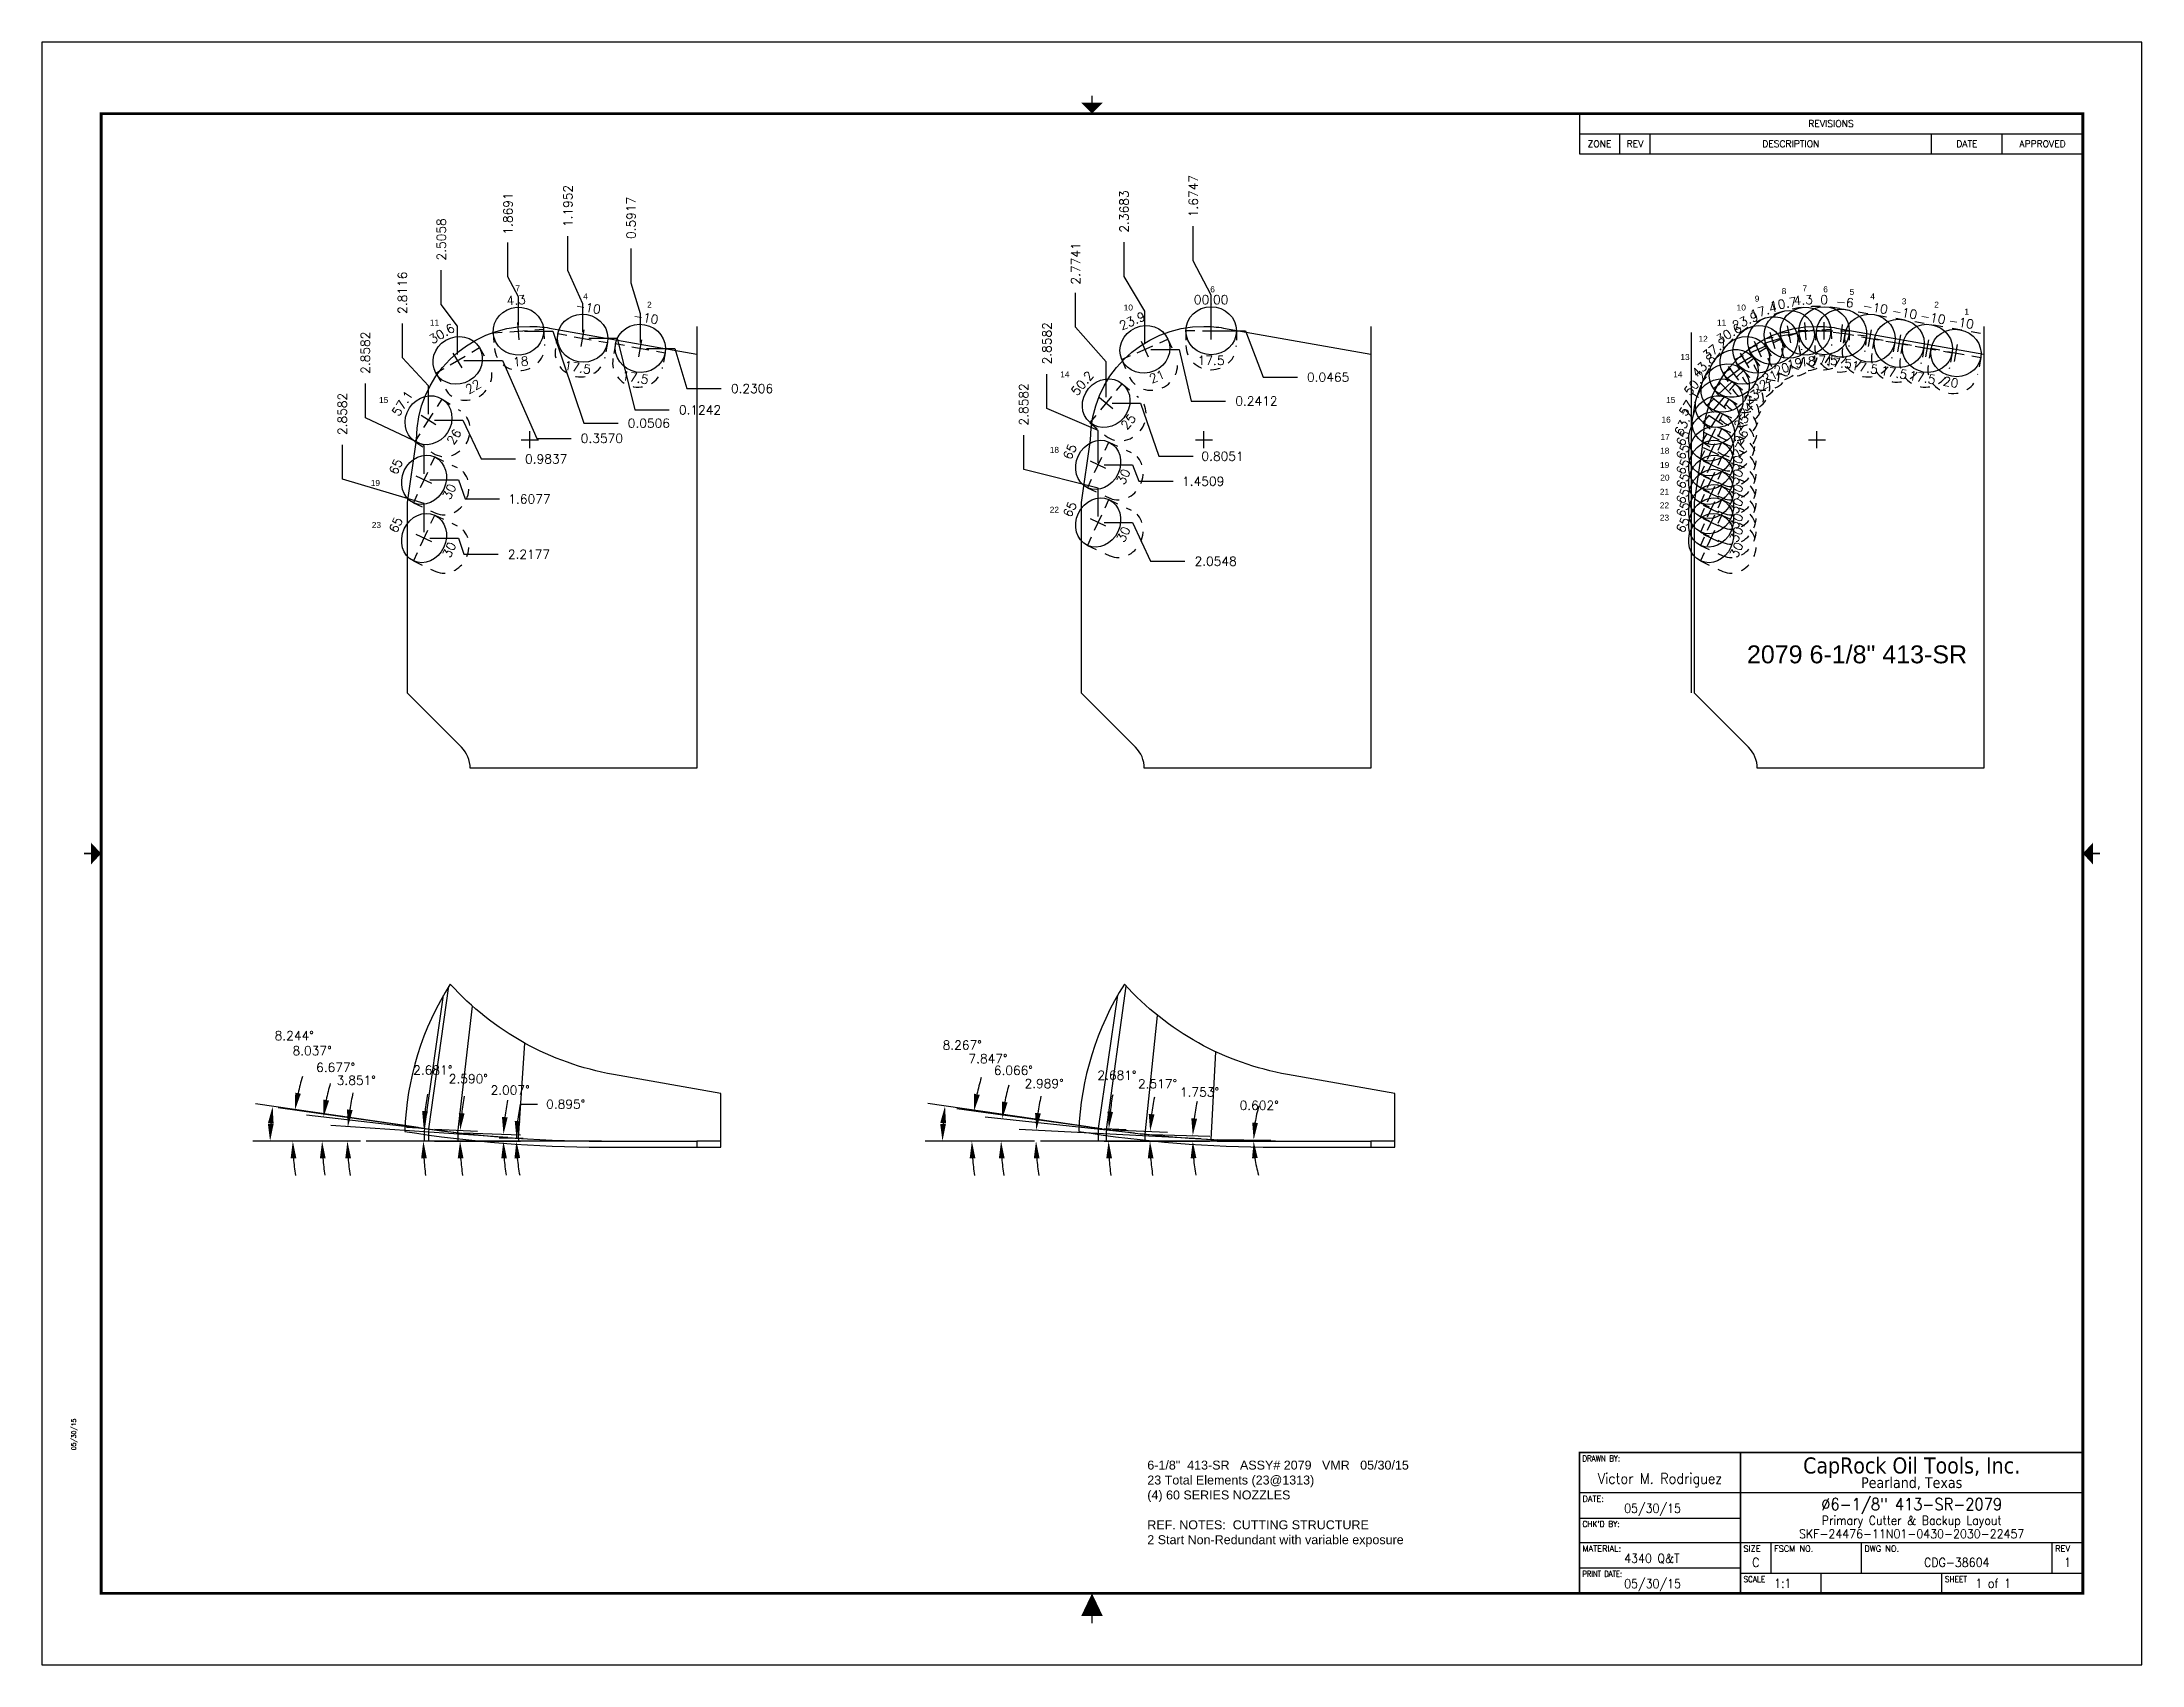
# Model space of a CAD drawing. Header units: inches. Extents: x 2.6 to 46.6, y -13.6 to 3.4.
# Drawn here: x 24.64 to 46.64, y -13.56 to 3.44 of the extents above; entities that cross this region are included whole.
import ezdxf
from ezdxf.enums import TextEntityAlignment as Align

# ---------------------------------------------------------------- set-up
doc = ezdxf.new("R2010")
doc.units = ezdxf.units.IN
doc.header["$MEASUREMENT"] = 0
doc.header["$PDMODE"] = 35
doc.linetypes.add('CENTER', pattern=[2, 1.25, -0.25, 0.25, -0.25])
doc.linetypes.add('HIDDEN2', pattern=[0.1875, 0.125, -0.0625])
doc.layers.get('Defpoints').update_dxf_attribs({"color": 10})
for name, color, linetype, true_color in [('Blade 1', 30, 'Continuous', 0xff7f00), ('Blade 2', 7, 'Continuous', 0xcccc00), ('Blade 3', 7, 'Continuous', 0x00cc00), ('Blade4', 7, 'Continuous', 0x00cccc)]:
    doc.layers.add(name, color=color, linetype=linetype, true_color=true_color)
for name, color, linetype in [('Cline', 5, 'CENTER'), ('Dims', 4, 'Continuous'), ('Text', 3, 'Continuous'), ('Title Block', 7, 'Continuous')]:
    doc.layers.add(name, color=color, linetype=linetype)
doc.styles.add('Block', font='tahoma.ttf')
doc.styles.add('RomanD', font='romand.shx')
doc.styles.add('RomanS', font='romans')
doc.styles.get("Standard").update_dxf_attribs({"font": 'arial.ttf'})
doc.dimstyles.get("Standard").update_dxf_attribs({"dimtxt": 0.09375, "dimasz": 0.18, "dimexe": 0.18, "dimexo": 0.0625, "dimgap": 0.09, "dimtad": 0, "dimtih": 1, "dimtoh": 1, "dimdec": 4, "dimzin": 0, "dimdsep": 46, "dimtxsty": 'RomanS', "dimcen": 0.09, "dimadec": 3, "dimazin": 0, "dimtfac": 1, "dimtdec": 4, "dimtofl": 0, "dimtmove": 0, "dimatfit": 3, "dimfxl": 1, "dimtolj": 1, "dimtzin": 0, "dimarcsym": 0})

msp = doc.modelspace()

# ---------------------------------------------------------------- texts
msp.add_text('2079 6-1/8" 413-SR', height=0.1875).set_placement((42.50493, -3.06618))
at = {"layer": 'Blade 1'}
for s, p in [('9', (42.5863, 0.72185)), ('5', (43.58012, 0.79292)), ('3', (44.12723, 0.69427)), ('1', (44.78253, 0.58652)), ('13', (41.80741, 0.11023)), ('17', (41.59887, -0.72751)), ('21', (41.59215, -1.30106))]:
    msp.add_text(s, height=0.0625, dxfattribs=at).set_placement(p)
at = {"layer": 'Blade 2'}
for s, p in [('8', (42.86859, 0.80138)), ('12', (41.99725, 0.30113)), ('16', (41.60942, -0.54491)), ('20', (41.59717, -1.15187))]:
    msp.add_text(s, height=0.0625, dxfattribs=at).set_placement(p)
at = {"layer": 'Blade 3'}
for s, p in [('7', (29.60274, 0.83104)), ('7', (43.08665, 0.83104)), ('4', (30.3127, 0.74522)), ('4', (30.3127, 0.74522)), ('2', (30.98267, 0.65934)), ('2', (30.98267, 0.65934)), ('4', (43.79661, 0.74522)), ('2', (44.46658, 0.65934)), ('11', (28.70736, 0.47217)), ('11', (42.19127, 0.47217)), ('15', (28.17424, -0.33978)), ('15', (41.65815, -0.33978)), ('19', (41.59413, -1.02074)), ('19', (28.08748, -1.20819)), ('23', (41.59215, -1.57172)), ('23', (28.09829, -1.6484))]:
    msp.add_text(s, height=0.0625, dxfattribs=at).set_placement(p)
at = {"layer": 'Blade4'}
for s, p in [('6', (36.88252, 0.82018)), ('6', (43.30424, 0.82018)), ('10', (35.97542, 0.62941)), ('10', (42.39713, 0.62941)), ('14', (35.31068, -0.07124)), ('14', (41.73239, -0.07124)), ('18', (35.20081, -0.86177)), ('18', (41.5952, -0.87102)), ('22', (35.20081, -1.48874)), ('22', (41.59215, -1.4432))]:
    msp.add_text(s, height=0.0625, dxfattribs=at).set_placement(p)
at = {"layer": 'Text', "insert": (36.22288, -11.41781), "char_height": 0.09375, "width": 7.0914345, "attachment_point": 1}
msp.add_mtext('6-1/8"  413-SR   ASSY# 2079   VMR   05/30/15 \\P{\\C3;23 Total Elements (23@1313)\\P(4) 60 SERIES NOZZLES\\P\\PREF. NOTES:  CUTTING STRUCTURE\\P2 Start Non-Redundant with variable exposure}', dxfattribs=at)

# ---------------------------------------------------------------- blocks, each defined once
blk = doc.blocks.new('Cmark')
at = {"layer": 'Cline'}
for p, q in [((-0.09, 0), (0.09, 0)), ((0, -0.09), (0, 0.09))]:
    blk.add_line(p, q, dxfattribs=at)
blk = doc.blocks.new('1313@17.5')
for p, q in [((-0.17, 0), (-0.265, 0)), ((0.171, 0), (0.264, 0))]:
    blk.add_line(p, q)
at = {"color": 8, "linetype": 'HIDDEN2', "ltscale": 0.5}
blk.add_line((-0.265, 0), (-0.265, -0.178), dxfattribs=at)
at = {"color": 8, "linetype": 'HIDDEN2', "ltscale": 0.5, "flags": 128}
blk.add_lwpolyline([(0.264, 0), (0.264, -0.178)], dxfattribs=at)
blk.add_ellipse((0, 0), major_axis=(0.264, 0), ratio=0.953717)
at = {"color": 8, "linetype": 'HIDDEN2', "ltscale": 0.5}
blk.add_ellipse((0, -0.156), major_axis=(0.264, 0), ratio=0.953717, start_param=3.141593, end_param=6.283185, dxfattribs=at)
blk.add_blockref('Cmark', (0, 0))
at = {"style": 'RomanS'}
blk.add_text('17.5', height=0.094, dxfattribs=at).set_placement((0, -0.311), align=Align.MIDDLE_CENTER)
blk.add_attdef('ANG', text='', height=0.094, dxfattribs=at).set_placement((0, 0.251), align=Align.BOTTOM_CENTER)
blk = doc.blocks.new('1313@18')
for p, q in [((-0.17, 0), (-0.265, 0)), ((0.171, 0), (0.264, 0))]:
    blk.add_line(p, q)
at = {"color": 8, "linetype": 'HIDDEN2', "ltscale": 0.5}
blk.add_line((-0.265, 0), (-0.265, -0.161), dxfattribs=at)
at = {"color": 8, "linetype": 'HIDDEN2', "ltscale": 0.5, "flags": 128}
blk.add_lwpolyline([(0.264, 0), (0.264, -0.161)], dxfattribs=at)
blk.add_ellipse((0, 0), major_axis=(0.264, 0), ratio=0.951057)
at = {"color": 8, "linetype": 'HIDDEN2', "ltscale": 0.5}
blk.add_ellipse((0, -0.161), major_axis=(0.264, 0), ratio=0.951057, start_param=3.141593, end_param=6.283185, dxfattribs=at)
blk.add_blockref('Cmark', (0, 0))
at = {"style": 'RomanS'}
blk.add_text('18', height=0.094, dxfattribs=at).set_placement((0, -0.318), align=Align.MIDDLE_CENTER)
blk.add_attdef('ANG', text='', height=0.094, dxfattribs=at).set_placement((0, 0.251), align=Align.BOTTOM_CENTER)
blk = doc.blocks.new('1313@22')
for p, q in [((-0.17, 0), (-0.265, 0)), ((0.171, 0), (0.264, 0))]:
    blk.add_line(p, q)
at = {"color": 8, "linetype": 'HIDDEN2', "ltscale": 0.5}
blk.add_line((-0.265, 0), (-0.265, -0.195), dxfattribs=at)
at = {"color": 8, "linetype": 'HIDDEN2', "ltscale": 0.5, "flags": 128}
blk.add_lwpolyline([(0.264, 0), (0.264, -0.195)], dxfattribs=at)
blk.add_ellipse((0, 0), major_axis=(0.264, 0), ratio=0.927184)
at = {"color": 8, "linetype": 'HIDDEN2', "ltscale": 0.5}
blk.add_ellipse((0, -0.195), major_axis=(0.264, 0), ratio=0.927184, start_param=3.141593, end_param=6.283185, dxfattribs=at)
blk.add_blockref('Cmark', (0, 0))
at = {"style": 'RomanS'}
blk.add_text('22', height=0.094, dxfattribs=at).set_placement((0, -0.318), align=Align.MIDDLE_CENTER)
blk.add_attdef('ANG', text='', height=0.094, dxfattribs=at).set_placement((0, 0.251), align=Align.BOTTOM_CENTER)
blk = doc.blocks.new('1313@26')
for p, q in [((-0.17, 0), (-0.265, 0)), ((0.171, 0), (0.264, 0))]:
    blk.add_line(p, q)
at = {"color": 8, "linetype": 'HIDDEN2', "ltscale": 0.5}
blk.add_line((-0.265, 0), (-0.265, -0.228), dxfattribs=at)
at = {"color": 8, "linetype": 'HIDDEN2', "ltscale": 0.5, "flags": 128}
blk.add_lwpolyline([(0.264, 0), (0.264, -0.228)], dxfattribs=at)
blk.add_ellipse((0, 0), major_axis=(0.264, 0), ratio=0.89879)
at = {"color": 8, "linetype": 'HIDDEN2', "ltscale": 0.5}
blk.add_ellipse((0, -0.228), major_axis=(0.264, 0), ratio=0.89879, start_param=3.141593, end_param=6.283185, dxfattribs=at)
blk.add_blockref('Cmark', (0, 0))
at = {"style": 'RomanS'}
blk.add_text('26', height=0.094, dxfattribs=at).set_placement((0, -0.318), align=Align.MIDDLE_CENTER)
blk.add_attdef('ANG', text='', height=0.094, dxfattribs=at).set_placement((0, 0.251), align=Align.BOTTOM_CENTER)
blk = doc.blocks.new('1313@21')
for p, q in [((-0.17, 0), (-0.265, 0)), ((0.171, 0), (0.264, 0))]:
    blk.add_line(p, q)
at = {"color": 8, "linetype": 'HIDDEN2', "ltscale": 0.5}
blk.add_line((-0.265, 0), (-0.265, -0.199), dxfattribs=at)
at = {"color": 8, "linetype": 'HIDDEN2', "ltscale": 0.5, "flags": 128}
blk.add_lwpolyline([(0.264, 0), (0.264, -0.199)], dxfattribs=at)
blk.add_ellipse((0, 0), major_axis=(0.264, 0), ratio=0.93358)
at = {"color": 8, "linetype": 'HIDDEN2', "ltscale": 0.5}
blk.add_ellipse((0, -0.199), major_axis=(0.264, 0), ratio=0.92388, start_param=3.141593, end_param=6.283185, dxfattribs=at)
blk.add_blockref('Cmark', (0, 0))
at = {"style": 'RomanS'}
blk.add_text('21', height=0.094, dxfattribs=at).set_placement((0, -0.311), align=Align.MIDDLE_CENTER)
blk.add_attdef('ANG', text='', height=0.094, dxfattribs=at).set_placement((0, 0.251), align=Align.BOTTOM_CENTER)
blk = doc.blocks.new('1313@25')
for p, q in [((-0.17, 0), (-0.265, 0)), ((0.171, 0), (0.264, 0))]:
    blk.add_line(p, q)
at = {"color": 8, "linetype": 'HIDDEN2', "ltscale": 0.5}
blk.add_line((-0.265, 0), (-0.265, -0.22), dxfattribs=at)
at = {"color": 8, "linetype": 'HIDDEN2', "ltscale": 0.5, "flags": 128}
blk.add_lwpolyline([(0.264, 0), (0.264, -0.22)], dxfattribs=at)
blk.add_ellipse((0, 0), major_axis=(0.264, 0), ratio=0.906308)
at = {"color": 8, "linetype": 'HIDDEN2', "ltscale": 0.5}
blk.add_ellipse((0, -0.22), major_axis=(0.264, 0), ratio=0.906308, start_param=3.141593, end_param=6.283185, dxfattribs=at)
blk.add_blockref('Cmark', (0, 0))
at = {"style": 'RomanS'}
blk.add_text('25', height=0.094, dxfattribs=at).set_placement((0, -0.302), align=Align.MIDDLE_CENTER)
blk.add_attdef('ANG', text='', height=0.094, dxfattribs=at).set_placement((0, 0.251), align=Align.BOTTOM_CENTER)
blk = doc.blocks.new('*D185')
at = {"layer": 'Defpoints', "color": 0, "transparency": 16777216}
for p in [(30.815, 1.277), (31.504, 0.463), (30.912, 0.233)]:
    blk.add_point(p, dxfattribs=at)
at = {"layer": 'Dims', "color": 0, "lineweight": -2, "transparency": 16777216}
for p, q in [((30.815, 0.917), (30.815, 1.277)), ((30.912, 0.593), (30.815, 0.917)), ((30.912, 0.295), (30.912, 0.593))]:
    blk.add_line(p, q, dxfattribs=at)
at = {"layer": 'Dims', "color": 0, "transparency": 16777216, "insert": (30.815, 1.599), "char_height": 0.0938, "attachment_point": 5, "rotation": 90, "style": 'RomanS'}
blk.add_mtext('\\A1;0.5917', dxfattribs=at)
blk = doc.blocks.new('*D186')
at = {"layer": 'Defpoints', "color": 0, "transparency": 16777216}
for p in [(30.153, 1.408), (31.504, 0.463), (30.309, 0.339)]:
    blk.add_point(p, dxfattribs=at)
at = {"layer": 'Dims', "color": 0, "lineweight": -2, "transparency": 16777216}
for p, q in [((30.153, 1.048), (30.153, 1.408)), ((30.309, 0.699), (30.153, 1.048)), ((30.309, 0.402), (30.309, 0.699))]:
    blk.add_line(p, q, dxfattribs=at)
at = {"layer": 'Dims', "color": 0, "transparency": 16777216, "insert": (30.153, 1.724), "char_height": 0.0938, "attachment_point": 5, "rotation": 90, "style": 'RomanS'}
blk.add_mtext('\\A1;1.1952', dxfattribs=at)
blk = doc.blocks.new('*D187')
at = {"layer": 'Defpoints', "color": 0, "transparency": 16777216}
for p in [(29.525, 1.343), (31.504, 0.463), (29.635, 0.413)]:
    blk.add_point(p, dxfattribs=at)
at = {"layer": 'Dims', "color": 0, "lineweight": -2, "transparency": 16777216}
for p, q in [((29.525, 0.983), (29.525, 1.343)), ((29.635, 0.773), (29.525, 0.983)), ((29.635, 0.475), (29.635, 0.773))]:
    blk.add_line(p, q, dxfattribs=at)
at = {"layer": 'Dims', "color": 0, "transparency": 16777216, "insert": (29.525, 1.645), "char_height": 0.0938, "attachment_point": 5, "rotation": 90, "style": 'RomanS'}
blk.add_mtext('\\A1;1.8691', dxfattribs=at)
blk = doc.blocks.new('*D188')
at = {"layer": 'Defpoints', "color": 0, "transparency": 16777216}
for p in [(28.827, 1.052), (31.504, 0.463), (28.998, 0.106)]:
    blk.add_point(p, dxfattribs=at)
at = {"layer": 'Dims', "color": 0, "lineweight": -2, "transparency": 16777216}
for p, q in [((28.827, 0.692), (28.827, 1.052)), ((28.998, 0.466), (28.827, 0.692)), ((28.998, 0.169), (28.998, 0.466))]:
    blk.add_line(p, q, dxfattribs=at)
at = {"layer": 'Dims', "color": 0, "transparency": 16777216, "insert": (28.827, 1.374), "char_height": 0.0938, "attachment_point": 5, "rotation": 90, "style": 'RomanS'}
blk.add_mtext('\\A1;2.5058', dxfattribs=at)
blk = doc.blocks.new('*D189')
at = {"layer": 'Defpoints', "color": 0, "transparency": 16777216}
for p in [(28.419, 0.493), (31.504, 0.463), (28.692, -0.52)]:
    blk.add_point(p, dxfattribs=at)
at = {"layer": 'Dims', "color": 0, "lineweight": -2, "transparency": 16777216}
for p, q in [((28.419, 0.133), (28.419, 0.493)), ((28.692, -0.16), (28.419, 0.133)), ((28.692, -0.458), (28.692, -0.16))]:
    blk.add_line(p, q, dxfattribs=at)
at = {"layer": 'Dims', "color": 0, "transparency": 16777216, "insert": (28.419, 0.815), "char_height": 0.0938, "attachment_point": 5, "rotation": 90, "style": 'RomanS'}
blk.add_mtext('\\A1;2.8116', dxfattribs=at)
blk = doc.blocks.new('1313@30')
for p, q in [((-0.17, 0), (-0.265, 0)), ((0.171, 0), (0.264, 0))]:
    blk.add_line(p, q)
at = {"color": 8, "linetype": 'HIDDEN2', "ltscale": 0.5}
blk.add_line((-0.265, 0), (-0.265, -0.26), dxfattribs=at)
at = {"color": 8, "linetype": 'HIDDEN2', "ltscale": 0.5, "flags": 128}
blk.add_lwpolyline([(0.264, 0), (0.264, -0.26)], dxfattribs=at)
blk.add_ellipse((0, 0), major_axis=(0.264, 0), ratio=0.866025)
at = {"color": 8, "linetype": 'HIDDEN2', "ltscale": 0.5}
blk.add_ellipse((0, -0.26), major_axis=(0.264, 0), ratio=0.866025, start_param=3.141593, end_param=6.283185, dxfattribs=at)
blk.add_blockref('Cmark', (0, 0))
at = {"style": 'RomanS'}
blk.add_text('30', height=0.094, dxfattribs=at).set_placement((0, -0.292), align=Align.MIDDLE_CENTER)
blk.add_attdef('ANG', text='', height=0.094, dxfattribs=at).set_placement((0, 0.251), align=Align.BOTTOM_CENTER)
blk = doc.blocks.new('*D190')
at = {"layer": 'Defpoints', "color": 0, "transparency": 16777216}
for p in [(31.504, 0.463), (28.031, -0.135), (28.646, -1.144)]:
    blk.add_point(p, dxfattribs=at)
at = {"layer": 'Dims', "color": 0, "lineweight": -2, "transparency": 16777216}
for p, q in [((28.031, -0.495), (28.031, -0.135)), ((28.646, -0.784), (28.031, -0.495)), ((28.646, -1.082), (28.646, -0.784))]:
    blk.add_line(p, q, dxfattribs=at)
at = {"layer": 'Dims', "color": 0, "transparency": 16777216, "insert": (28.031, 0.187), "char_height": 0.0938, "attachment_point": 5, "rotation": 90, "style": 'RomanS'}
blk.add_mtext('\\A1;2.8582', dxfattribs=at)
blk = doc.blocks.new('*D191')
at = {"layer": 'Defpoints', "color": 0, "transparency": 16777216}
for p in [(31.504, 0.463), (30.912, 0.233), (31.76, -0.188)]:
    blk.add_point(p, dxfattribs=at)
at = {"layer": 'Dims', "color": 0, "lineweight": -2, "transparency": 16777216}
for p, q in [((30.975, 0.233), (31.272, 0.233)), ((31.272, 0.233), (31.4, -0.188)), ((31.4, -0.188), (31.76, -0.188))]:
    blk.add_line(p, q, dxfattribs=at)
at = {"layer": 'Dims', "color": 0, "transparency": 16777216, "insert": (32.082, -0.188), "char_height": 0.0938, "attachment_point": 5, "style": 'RomanS'}
blk.add_mtext('\\A1;0.2306', dxfattribs=at)
blk = doc.blocks.new('*D192')
at = {"layer": 'Defpoints', "color": 0, "transparency": 16777216}
for p in [(31.504, 0.463), (30.309, 0.339), (31.215, -0.412)]:
    blk.add_point(p, dxfattribs=at)
at = {"layer": 'Dims', "color": 0, "lineweight": -2, "transparency": 16777216}
for p, q in [((30.371, 0.339), (30.669, 0.339)), ((30.669, 0.339), (30.855, -0.412)), ((30.855, -0.412), (31.215, -0.412))]:
    blk.add_line(p, q, dxfattribs=at)
at = {"layer": 'Dims', "color": 0, "transparency": 16777216, "insert": (31.537, -0.412), "char_height": 0.0938, "attachment_point": 5, "style": 'RomanS'}
blk.add_mtext('\\A1;0.1242', dxfattribs=at)
blk = doc.blocks.new('*D193')
at = {"layer": 'Defpoints', "color": 0, "transparency": 16777216}
for p in [(31.504, 0.463), (29.635, 0.413), (30.679, -0.551)]:
    blk.add_point(p, dxfattribs=at)
at = {"layer": 'Dims', "color": 0, "lineweight": -2, "transparency": 16777216}
for p, q in [((29.697, 0.413), (29.995, 0.413)), ((29.995, 0.413), (30.319, -0.551)), ((30.319, -0.551), (30.679, -0.551))]:
    blk.add_line(p, q, dxfattribs=at)
at = {"layer": 'Dims', "color": 0, "transparency": 16777216, "insert": (31.001, -0.551), "char_height": 0.0938, "attachment_point": 5, "style": 'RomanS'}
blk.add_mtext('\\A1;0.0506', dxfattribs=at)
blk = doc.blocks.new('*D194')
at = {"layer": 'Defpoints', "color": 0, "transparency": 16777216}
for p in [(31.504, 0.463), (28.998, 0.106), (30.187, -0.71)]:
    blk.add_point(p, dxfattribs=at)
at = {"layer": 'Dims', "color": 0, "lineweight": -2, "transparency": 16777216}
for p, q in [((29.061, 0.106), (29.467, 0.106)), ((29.467, 0.106), (29.827, -0.71)), ((29.827, -0.71), (30.187, -0.71))]:
    blk.add_line(p, q, dxfattribs=at)
at = {"layer": 'Dims', "color": 0, "transparency": 16777216, "insert": (30.509, -0.71), "char_height": 0.0938, "attachment_point": 5, "style": 'RomanS'}
blk.add_mtext('\\A1;0.3570', dxfattribs=at)
blk = doc.blocks.new('*D195')
at = {"layer": 'Defpoints', "color": 0, "transparency": 16777216}
for p in [(31.504, 0.463), (28.692, -0.52), (29.603, -0.926)]:
    blk.add_point(p, dxfattribs=at)
at = {"layer": 'Dims', "color": 0, "lineweight": -2, "transparency": 16777216}
for p, q in [((28.755, -0.52), (29.052, -0.52)), ((29.052, -0.52), (29.243, -0.926)), ((29.243, -0.926), (29.603, -0.926))]:
    blk.add_line(p, q, dxfattribs=at)
at = {"layer": 'Dims', "color": 0, "transparency": 16777216, "insert": (29.925, -0.926), "char_height": 0.0938, "attachment_point": 5, "style": 'RomanS'}
blk.add_mtext('\\A1;0.9837', dxfattribs=at)
blk = doc.blocks.new('*D196')
at = {"layer": 'Defpoints', "color": 0, "transparency": 16777216}
for p in [(31.504, 0.463), (28.646, -1.144), (29.435, -1.345)]:
    blk.add_point(p, dxfattribs=at)
at = {"layer": 'Dims', "color": 0, "lineweight": -2, "transparency": 16777216}
for p, q in [((28.708, -1.144), (29.006, -1.144)), ((29.006, -1.144), (29.075, -1.345)), ((29.075, -1.345), (29.435, -1.345))]:
    blk.add_line(p, q, dxfattribs=at)
at = {"layer": 'Dims', "color": 0, "transparency": 16777216, "insert": (29.75, -1.345), "char_height": 0.0938, "attachment_point": 5, "style": 'RomanS'}
blk.add_mtext('\\A1;1.6077', dxfattribs=at)
blk = doc.blocks.new('*D197')
at = {"layer": 'Defpoints', "color": 0, "transparency": 16777216}
for p in [(28.998, -8.071), (29, -7.983), (29.477, -8.047), (31.504, -8.071)]:
    blk.add_point(p, dxfattribs=at)
at = {"layer": 'Dims', "color": 0, "lineweight": -2, "transparency": 16777216}
for p, q in [((29.061, -8.071), (29.657, -8.071)), ((29.062, -7.985), (29.658, -8.006))]:
    blk.add_line(p, q, dxfattribs=at)
for start, end in [(167.8167, 172.9049), (185.0882, 190.1765)]:
    blk.add_arc((31.504, -8.071), 2.028, start, end, dxfattribs=at)
at = {"layer": 'Dims', "color": 0, "transparency": 16777216}
for points in [[(29.522, -7.823), (29.462, -7.818), (29.478, -8)], [(29.455, -8.252), (29.514, -8.25), (29.477, -8.071)]]:
    blk.add_solid(points, dxfattribs=at)
at = {"layer": 'Dims', "color": 0, "transparency": 16777216, "insert": (29.548, -7.537), "char_height": 0.0938, "attachment_point": 5, "style": 'RomanS'}
blk.add_mtext('\\A1;2.007°', dxfattribs=at)
blk = doc.blocks.new('*D198')
at = {"layer": 'Defpoints', "color": 0, "transparency": 16777216}
for p in [(28.64, -8.026), (28.646, -8.071), (28.649, -7.937), (31.504, -8.071)]:
    blk.add_point(p, dxfattribs=at)
at = {"layer": 'Dims', "color": 0, "lineweight": -2, "transparency": 16777216}
for p, q in [((28.583, -8.071), (28.459, -8.071)), ((28.587, -7.934), (28.463, -7.929))]:
    blk.add_line(p, q, dxfattribs=at)
for start, end in [(170.1182, 173.7186), (183.6005, 187.2009)]:
    blk.add_arc((31.504, -8.071), 2.865, start, end, dxfattribs=at)
at = {"layer": 'Dims', "color": 0, "transparency": 16777216}
for points in [[(28.686, -7.76), (28.626, -7.755), (28.642, -7.937)], [(28.615, -8.252), (28.675, -8.25), (28.639, -8.071)]]:
    blk.add_solid(points, dxfattribs=at)
at = {"layer": 'Dims', "color": 0, "transparency": 16777216, "insert": (28.737, -7.327), "char_height": 0.0938, "attachment_point": 5, "style": 'RomanS'}
blk.add_mtext('\\A1;2.681°', dxfattribs=at)
blk = doc.blocks.new('*D199')
at = {"layer": 'Defpoints', "color": 0, "transparency": 16777216}
for p in [(27.58, -7.987), (28.041, -8.071), (28.953, -7.978), (29.047, -7.989), (30.504, -8.071)]:
    blk.add_point(p, dxfattribs=at)
at = {"layer": 'Dims', "color": 0, "lineweight": -2, "transparency": 16777216}
for p, q in [((28.891, -7.97), (27.414, -7.798)), ((27.979, -8.071), (27.398, -8.071))]:
    blk.add_line(p, q, dxfattribs=at)
for start, end in [(163.8213, 168.5721), (184.7508, 189.5016)]:
    blk.add_arc((29.749, -8.071), 2.171, start, end, dxfattribs=at)
at = {"layer": 'Dims', "color": 0, "transparency": 16777216}
for points in [[(27.651, -7.646), (27.591, -7.636), (27.593, -7.819)], [(27.555, -8.252), (27.615, -8.25), (27.578, -8.071)]]:
    blk.add_solid(points, dxfattribs=at)
at = {"layer": 'Dims', "color": 0, "transparency": 16777216, "insert": (27.72, -7.299), "char_height": 0.0938, "attachment_point": 5, "style": 'RomanS'}
blk.add_mtext('\\A1;6.677°', dxfattribs=at)
blk = doc.blocks.new('*D200')
at = {"layer": 'Defpoints', "color": 0, "transparency": 16777216}
for p in [(27.036, -7.949), (28.041, -8.071), (28.602, -7.931), (28.696, -7.944), (30.504, -8.071)]:
    blk.add_point(p, dxfattribs=at)
at = {"layer": 'Dims', "color": 0, "lineweight": -2, "transparency": 16777216}
for p, q in [((28.54, -7.922), (26.881, -7.681)), ((27.979, -8.071), (26.853, -8.071))]:
    blk.add_line(p, q, dxfattribs=at)
blk.add_arc((29.572, -8.071), 2.538, 175.8198, 175.9363, dxfattribs=at)
at = {"layer": 'Dims', "color": 0, "transparency": 16777216}
for points in [[(27.01, -7.883), (27.07, -7.889), (27.06, -7.707)], [(27.07, -7.892), (27.01, -7.89), (27.033, -8.071)]]:
    blk.add_solid(points, dxfattribs=at)
at = {"layer": 'Dims', "color": 0, "transparency": 16777216, "insert": (27.286, -6.966), "char_height": 0.0938, "attachment_point": 5, "style": 'RomanS'}
blk.add_mtext('\\A1;8.244°', dxfattribs=at)
blk = doc.blocks.new('*D201')
at = {"layer": 'Defpoints', "color": 0, "transparency": 16777216}
for p in [(36.705, 1.511), (38.566, 0.463), (36.892, 0.417)]:
    blk.add_point(p, dxfattribs=at)
at = {"layer": 'Dims', "color": 0, "lineweight": -2, "transparency": 16777216}
for p, q in [((36.705, 1.151), (36.705, 1.511)), ((36.892, 0.791), (36.705, 1.151)), ((36.892, 0.479), (36.892, 0.791))]:
    blk.add_line(p, q, dxfattribs=at)
at = {"layer": 'Dims', "color": 0, "transparency": 16777216, "insert": (36.705, 1.827), "char_height": 0.0938, "attachment_point": 5, "rotation": 90, "style": 'RomanS'}
blk.add_mtext('\\A1;1.6747', dxfattribs=at)
blk = doc.blocks.new('*D202')
at = {"layer": 'Defpoints', "color": 0, "transparency": 16777216}
for p in [(35.98, 1.344), (38.566, 0.463), (36.198, 0.222)]:
    blk.add_point(p, dxfattribs=at)
at = {"layer": 'Dims', "color": 0, "lineweight": -2, "transparency": 16777216}
for p, q in [((35.98, 0.984), (35.98, 1.344)), ((36.198, 0.624), (35.98, 0.984)), ((36.198, 0.285), (36.198, 0.624))]:
    blk.add_line(p, q, dxfattribs=at)
at = {"layer": 'Dims', "color": 0, "transparency": 16777216, "insert": (35.98, 1.666), "char_height": 0.0938, "attachment_point": 5, "rotation": 90, "style": 'RomanS'}
blk.add_mtext('\\A1;2.3683', dxfattribs=at)
blk = doc.blocks.new('*D203')
at = {"layer": 'Defpoints', "color": 0, "transparency": 16777216}
for p in [(35.471, 0.813), (38.566, 0.463), (35.792, -0.342)]:
    blk.add_point(p, dxfattribs=at)
at = {"layer": 'Dims', "color": 0, "lineweight": -2, "transparency": 16777216}
for p, q in [((35.471, 0.453), (35.471, 0.813)), ((35.792, 0.093), (35.471, 0.453)), ((35.792, -0.279), (35.792, 0.093))]:
    blk.add_line(p, q, dxfattribs=at)
at = {"layer": 'Dims', "color": 0, "transparency": 16777216, "insert": (35.471, 1.122), "char_height": 0.0938, "attachment_point": 5, "rotation": 90, "style": 'RomanS'}
blk.add_mtext('\\A1;2.7741', dxfattribs=at)
blk = doc.blocks.new('*D204')
at = {"layer": 'Defpoints', "color": 0, "transparency": 16777216}
for p in [(38.566, 0.463), (35.171, -0.036), (35.708, -0.988)]:
    blk.add_point(p, dxfattribs=at)
at = {"layer": 'Dims', "color": 0, "lineweight": -2, "transparency": 16777216}
for p, q in [((35.171, -0.396), (35.171, -0.036)), ((35.708, -0.628), (35.171, -0.396)), ((35.708, -0.925), (35.708, -0.628))]:
    blk.add_line(p, q, dxfattribs=at)
at = {"layer": 'Dims', "color": 0, "transparency": 16777216, "insert": (35.171, 0.286), "char_height": 0.0938, "attachment_point": 5, "rotation": 90, "style": 'RomanS'}
blk.add_mtext('\\A1;2.8582', dxfattribs=at)
blk = doc.blocks.new('*D205')
at = {"layer": 'Defpoints', "color": 0, "transparency": 16777216}
for p in [(38.566, 0.463), (36.892, 0.417), (37.795, -0.069)]:
    blk.add_point(p, dxfattribs=at)
at = {"layer": 'Dims', "color": 0, "lineweight": -2, "transparency": 16777216}
for p, q in [((36.954, 0.417), (37.252, 0.417)), ((37.252, 0.417), (37.435, -0.069)), ((37.435, -0.069), (37.795, -0.069))]:
    blk.add_line(p, q, dxfattribs=at)
at = {"layer": 'Dims', "color": 0, "transparency": 16777216, "insert": (38.117, -0.069), "char_height": 0.0938, "attachment_point": 5, "style": 'RomanS'}
blk.add_mtext('\\A1;0.0465', dxfattribs=at)
blk = doc.blocks.new('*D206')
at = {"layer": 'Defpoints', "color": 0, "transparency": 16777216}
for p in [(38.566, 0.463), (36.198, 0.222), (37.043, -0.319)]:
    blk.add_point(p, dxfattribs=at)
at = {"layer": 'Dims', "color": 0, "lineweight": -2, "transparency": 16777216}
for p, q in [((36.26, 0.222), (36.558, 0.222)), ((36.558, 0.222), (36.683, -0.319)), ((36.683, -0.319), (37.043, -0.319))]:
    blk.add_line(p, q, dxfattribs=at)
at = {"layer": 'Dims', "color": 0, "transparency": 16777216, "insert": (37.366, -0.319), "char_height": 0.0938, "attachment_point": 5, "style": 'RomanS'}
blk.add_mtext('\\A1;0.2412', dxfattribs=at)
blk = doc.blocks.new('*D207')
at = {"layer": 'Defpoints', "color": 0, "transparency": 16777216}
for p in [(38.566, 0.463), (35.792, -0.342), (36.702, -0.897)]:
    blk.add_point(p, dxfattribs=at)
at = {"layer": 'Dims', "color": 0, "lineweight": -2, "transparency": 16777216}
for p, q in [((35.855, -0.342), (36.152, -0.342)), ((36.152, -0.342), (36.342, -0.897)), ((36.342, -0.897), (36.702, -0.897))]:
    blk.add_line(p, q, dxfattribs=at)
at = {"layer": 'Dims', "color": 0, "transparency": 16777216, "insert": (37.011, -0.897), "char_height": 0.0938, "attachment_point": 5, "style": 'RomanS'}
blk.add_mtext('\\A1;0.8051', dxfattribs=at)
blk = doc.blocks.new('*D208')
at = {"layer": 'Defpoints', "color": 0, "transparency": 16777216}
for p in [(38.566, 0.463), (35.708, -0.988), (36.495, -1.159)]:
    blk.add_point(p, dxfattribs=at)
at = {"layer": 'Dims', "color": 0, "lineweight": -2, "transparency": 16777216}
for p, q in [((35.771, -0.988), (36.068, -0.988)), ((36.068, -0.988), (36.135, -1.159)), ((36.135, -1.159), (36.495, -1.159))]:
    blk.add_line(p, q, dxfattribs=at)
at = {"layer": 'Dims', "color": 0, "transparency": 16777216, "insert": (36.808, -1.159), "char_height": 0.0938, "attachment_point": 5, "style": 'RomanS'}
blk.add_mtext('\\A1;1.4509', dxfattribs=at)
blk = doc.blocks.new('*D209')
at = {"layer": 'Defpoints', "color": 0, "transparency": 16777216}
for p in [(35.057, -8.033), (35.103, -8.071), (36.844, -8.051), (36.939, -8.056), (37.566, -8.071)]:
    blk.add_point(p, dxfattribs=at)
at = {"layer": 'Dims', "color": 0, "lineweight": -2, "transparency": 16777216}
for p, q in [((35.041, -8.071), (34.877, -8.071)), ((36.782, -8.048), (34.88, -7.948))]:
    blk.add_line(p, q, dxfattribs=at)
for start, end in [(167.5113, 172.2613), (184.7499, 189.4998)]:
    blk.add_arc((37.229, -8.071), 2.172, start, end, dxfattribs=at)
at = {"layer": 'Dims', "color": 0, "transparency": 16777216}
for points in [[(35.107, -7.781), (35.047, -7.776), (35.06, -7.958)], [(35.034, -8.252), (35.094, -8.25), (35.057, -8.071)]]:
    blk.add_solid(points, dxfattribs=at)
at = {"layer": 'Dims', "color": 0, "transparency": 16777216, "insert": (35.142, -7.468), "char_height": 0.0938, "attachment_point": 5, "style": 'RomanS'}
blk.add_mtext('\\A1;2.989°', dxfattribs=at)
blk = doc.blocks.new('*D210')
at = {"layer": 'Defpoints', "color": 0, "transparency": 16777216}
for p in [(34.692, -7.994), (35.103, -8.071), (36.152, -7.994), (36.246, -8.004), (37.566, -8.071)]:
    blk.add_point(p, dxfattribs=at)
at = {"layer": 'Dims', "color": 0, "lineweight": -2, "transparency": 16777216}
for p, q in [((36.09, -7.987), (34.524, -7.821)), ((35.041, -8.071), (34.511, -8.071))]:
    blk.add_line(p, q, dxfattribs=at)
for start, end in [(164.5133, 169.2236), (184.7103, 189.4206)]:
    blk.add_arc((36.881, -8.071), 2.19, start, end, dxfattribs=at)
at = {"layer": 'Dims', "color": 0, "transparency": 16777216}
for points in [[(34.759, -7.666), (34.7, -7.657), (34.703, -7.84)], [(34.668, -8.252), (34.728, -8.25), (34.691, -8.071)]]:
    blk.add_solid(points, dxfattribs=at)
at = {"layer": 'Dims', "color": 0, "transparency": 16777216, "insert": (34.82, -7.33), "char_height": 0.0938, "attachment_point": 5, "style": 'RomanS'}
blk.add_mtext('\\A1;6.066°', dxfattribs=at)
blk = doc.blocks.new('*D211')
at = {"layer": 'Defpoints', "color": 0, "transparency": 16777216}
for p in [(34.387, -7.966), (35.103, -8.071), (35.758, -7.944), (35.842, -7.956), (37.566, -8.071)]:
    blk.add_point(p, dxfattribs=at)
at = {"layer": 'Dims', "color": 0, "lineweight": -2, "transparency": 16777216}
for p, q in [((35.696, -7.936), (34.228, -7.733)), ((35.041, -8.071), (34.205, -8.071))]:
    blk.add_line(p, q, dxfattribs=at)
for start, end in [(163.1589, 167.6562), (184.4973, 188.9946)]:
    blk.add_arc((36.679, -8.071), 2.294, start, end, dxfattribs=at)
at = {"layer": 'Dims', "color": 0, "transparency": 16777216}
for points in [[(34.468, -7.586), (34.409, -7.575), (34.407, -7.758)], [(34.362, -8.252), (34.422, -8.25), (34.385, -8.071)]]:
    blk.add_solid(points, dxfattribs=at)
at = {"layer": 'Dims', "color": 0, "transparency": 16777216, "insert": (34.554, -7.207), "char_height": 0.0938, "attachment_point": 5, "style": 'RomanS'}
blk.add_mtext('\\A1;7.847°', dxfattribs=at)
blk = doc.blocks.new('*D212')
at = {"layer": 'Defpoints', "color": 0, "transparency": 16777216}
for p in [(34.08, -7.948), (35.103, -8.071), (35.664, -7.931), (35.748, -7.943), (37.566, -8.071)]:
    blk.add_point(p, dxfattribs=at)
at = {"layer": 'Dims', "color": 0, "lineweight": -2, "transparency": 16777216}
for p, q in [((35.602, -7.922), (33.925, -7.678)), ((35.041, -8.071), (33.897, -8.071))]:
    blk.add_line(p, q, dxfattribs=at)
blk.add_arc((36.631, -8.071), 2.554, 175.7714, 175.9613, dxfattribs=at)
at = {"layer": 'Dims', "color": 0, "transparency": 16777216}
for points in [[(34.113, -7.892), (34.053, -7.89), (34.077, -8.071)], [(34.054, -7.879), (34.114, -7.886), (34.104, -7.704)]]:
    blk.add_solid(points, dxfattribs=at)
at = {"layer": 'Dims', "color": 0, "transparency": 16777216, "insert": (34.284, -7.065), "char_height": 0.0938, "attachment_point": 5, "style": 'RomanS'}
blk.add_mtext('\\A1;8.267°', dxfattribs=at)
blk = doc.blocks.new('*D213')
at = {"layer": 'Defpoints', "color": 0, "transparency": 16777216}
for p in [(36.892, -8.053), (36.892, -8.071), (37.337, -8.067), (38.566, -8.071)]:
    blk.add_point(p, dxfattribs=at)
at = {"layer": 'Dims', "color": 0, "lineweight": -2, "transparency": 16777216}
for p, q in [((36.954, -8.054), (37.517, -8.06)), ((36.954, -8.071), (37.517, -8.071))]:
    blk.add_line(p, q, dxfattribs=at)
for start, end in [(162.609, 171.0034), (188.3944, 196.7889)]:
    blk.add_arc((38.566, -8.071), 1.23, start, end, dxfattribs=at)
at = {"layer": 'Dims', "color": 0, "transparency": 16777216}
for points in [[(37.382, -7.881), (37.322, -7.876), (37.337, -8.058)], [(37.32, -8.253), (37.38, -8.248), (37.337, -8.071)]]:
    blk.add_solid(points, dxfattribs=at)
at = {"layer": 'Dims', "color": 0, "transparency": 16777216, "insert": (37.395, -7.696), "char_height": 0.0938, "attachment_point": 5, "style": 'RomanS'}
blk.add_mtext('\\A1;0.602°', dxfattribs=at)
blk = doc.blocks.new('*D214')
at = {"layer": 'Defpoints', "color": 0, "transparency": 16777216}
for p in [(36.198, -8.071), (36.199, -7.999), (36.699, -8.052), (38.566, -8.071)]:
    blk.add_point(p, dxfattribs=at)
at = {"layer": 'Dims', "color": 0, "lineweight": -2, "transparency": 16777216}
for p, q in [((36.26, -8.071), (36.879, -8.071)), ((36.262, -8.001), (36.879, -8.019))]:
    blk.add_line(p, q, dxfattribs=at)
for start, end in [(167.1988, 172.723), (185.5242, 191.0483)]:
    blk.add_arc((38.566, -8.071), 1.868, start, end, dxfattribs=at)
at = {"layer": 'Dims', "color": 0, "transparency": 16777216}
for points in [[(36.744, -7.837), (36.684, -7.832), (36.699, -8.014)], [(36.677, -8.252), (36.737, -8.249), (36.699, -8.071)]]:
    blk.add_solid(points, dxfattribs=at)
at = {"layer": 'Dims', "color": 0, "transparency": 16777216, "insert": (36.77, -7.558), "char_height": 0.0938, "attachment_point": 5, "style": 'RomanS'}
blk.add_mtext('\\A1;1.753°', dxfattribs=at)
blk = doc.blocks.new('*D215')
at = {"layer": 'Defpoints', "color": 0, "transparency": 16777216}
for p in [(35.792, -8.071), (35.795, -7.949), (36.251, -8.037), (38.566, -8.071)]:
    blk.add_point(p, dxfattribs=at)
at = {"layer": 'Dims', "color": 0, "lineweight": -2, "transparency": 16777216}
for p, q in [((35.855, -8.071), (36.431, -8.071)), ((35.857, -7.952), (36.433, -7.977))]:
    blk.add_line(p, q, dxfattribs=at)
for start, end in [(168.5713, 173.0269), (184.4556, 188.9112)]:
    blk.add_arc((38.566, -8.071), 2.315, start, end, dxfattribs=at)
at = {"layer": 'Dims', "color": 0, "transparency": 16777216}
for points in [[(36.298, -7.792), (36.238, -7.787), (36.253, -7.969)], [(36.228, -8.252), (36.288, -8.25), (36.251, -8.071)]]:
    blk.add_solid(points, dxfattribs=at)
at = {"layer": 'Dims', "color": 0, "transparency": 16777216, "insert": (36.33, -7.471), "char_height": 0.0938, "attachment_point": 5, "style": 'RomanS'}
blk.add_mtext('\\A1;2.517°', dxfattribs=at)
blk = doc.blocks.new('*D216')
at = {"layer": 'Defpoints', "color": 0, "transparency": 16777216}
for p in [(35.708, -8.071), (35.711, -7.937), (35.817, -8.028), (38.566, -8.071)]:
    blk.add_point(p, dxfattribs=at)
at = {"layer": 'Dims', "color": 0, "lineweight": -2, "transparency": 16777216}
for p, q in [((35.771, -8.071), (35.997, -8.071)), ((35.774, -7.94), (36, -7.951))]:
    blk.add_line(p, q, dxfattribs=at)
for start, end in [(169.8149, 173.567), (183.7521, 187.5042)]:
    blk.add_arc((38.566, -8.071), 2.749, start, end, dxfattribs=at)
at = {"layer": 'Dims', "color": 0, "transparency": 16777216}
for points in [[(35.864, -7.765), (35.805, -7.761), (35.82, -7.942)], [(35.793, -8.252), (35.853, -8.25), (35.817, -8.071)]]:
    blk.add_solid(points, dxfattribs=at)
at = {"layer": 'Dims', "color": 0, "transparency": 16777216, "insert": (35.905, -7.381), "char_height": 0.0938, "attachment_point": 5, "style": 'RomanS'}
blk.add_mtext('\\A1;2.681°', dxfattribs=at)
blk = doc.blocks.new('*D217')
at = {"layer": 'Defpoints', "color": 0, "transparency": 16777216}
for p in [(29.614, -8.061), (29.635, -8.042), (29.635, -8.071), (31.504, -8.071)]:
    blk.add_point(p, dxfattribs=at)
at = {"layer": 'Dims', "color": 0, "lineweight": -2, "transparency": 16777216}
for p, q in [((29.654, -7.684), (29.834, -7.684)), ((29.573, -8.041), (29.434, -8.039)), ((29.572, -8.071), (29.434, -8.071))]:
    blk.add_line(p, q, dxfattribs=at)
for start, end in [(168.1742, 179.1045), (168.1867, 173.6456), (185.4589, 190.9179)]:
    blk.add_arc((31.504, -8.071), 1.89, start, end, dxfattribs=at)
at = {"layer": 'Dims', "color": 0, "transparency": 16777216}
for points in [[(29.656, -7.864), (29.596, -7.86), (29.614, -8.041)], [(29.593, -8.252), (29.653, -8.249), (29.614, -8.071)]]:
    blk.add_solid(points, dxfattribs=at)
at = {"layer": 'Dims', "color": 0, "transparency": 16777216, "insert": (30.13, -7.684), "char_height": 0.0938, "attachment_point": 5, "style": 'RomanS'}
blk.add_mtext('\\A1;0.895°', dxfattribs=at)
blk = doc.blocks.new('*D218')
at = {"layer": 'Defpoints', "color": 0, "transparency": 16777216}
for p in [(27.844, -8.021), (28.041, -8.071), (29.588, -8.039), (29.683, -8.045), (30.504, -8.071)]:
    blk.add_point(p, dxfattribs=at)
at = {"layer": 'Dims', "color": 0, "lineweight": -2, "transparency": 16777216}
for p, q in [((29.525, -8.034), (27.669, -7.909)), ((27.979, -8.071), (27.663, -8.071))]:
    blk.add_line(p, q, dxfattribs=at)
for start, end in [(166.8794, 171.5143), (184.6348, 189.2696)]:
    blk.add_arc((30.069, -8.071), 2.226, start, end, dxfattribs=at)
at = {"layer": 'Dims', "color": 0, "transparency": 16777216}
for points in [[(27.898, -7.746), (27.838, -7.739), (27.848, -7.922)], [(27.821, -8.252), (27.881, -8.25), (27.843, -8.071)]]:
    blk.add_solid(points, dxfattribs=at)
at = {"layer": 'Dims', "color": 0, "transparency": 16777216, "insert": (27.936, -7.434), "char_height": 0.0938, "attachment_point": 5, "style": 'RomanS'}
blk.add_mtext('\\A1;3.851°', dxfattribs=at)
blk = doc.blocks.new('*D219')
at = {"layer": 'Defpoints', "color": 0, "transparency": 16777216}
for p in [(27.274, -7.962), (28.041, -8.071), (28.648, -7.937), (28.742, -7.951), (30.504, -8.071)]:
    blk.add_point(p, dxfattribs=at)
at = {"layer": 'Dims', "color": 0, "lineweight": -2, "transparency": 16777216}
for p, q in [((28.586, -7.929), (27.116, -7.721)), ((27.979, -8.071), (27.091, -8.071))]:
    blk.add_line(p, q, dxfattribs=at)
for start, end in [(163.0868, 167.5251), (184.4383, 188.8766)]:
    blk.add_arc((29.595, -8.071), 2.324, start, end, dxfattribs=at)
at = {"layer": 'Dims', "color": 0, "transparency": 16777216}
for points in [[(27.355, -7.574), (27.296, -7.564), (27.294, -7.746)], [(27.248, -8.252), (27.308, -8.25), (27.271, -8.071)]]:
    blk.add_solid(points, dxfattribs=at)
at = {"layer": 'Dims', "color": 0, "transparency": 16777216, "insert": (27.473, -7.124), "char_height": 0.0938, "attachment_point": 5, "style": 'RomanS'}
blk.add_mtext('\\A1;8.037°', dxfattribs=at)
blk = doc.blocks.new('*D220')
at = {"layer": 'Defpoints', "color": 0, "transparency": 16777216}
for p in [(28.692, -8.071), (28.695, -7.944), (29.023, -8.034), (31.504, -8.071)]:
    blk.add_point(p, dxfattribs=at)
at = {"layer": 'Dims', "color": 0, "lineweight": -2, "transparency": 16777216}
for p, q in [((28.755, -8.071), (29.203, -8.071)), ((28.758, -7.947), (29.205, -7.967))]:
    blk.add_line(p, q, dxfattribs=at)
for start, end in [(169.0955, 173.2527), (184.1572, 188.3144)]:
    blk.add_arc((31.504, -8.071), 2.481, start, end, dxfattribs=at)
at = {"layer": 'Dims', "color": 0, "transparency": 16777216}
for points in [[(29.07, -7.782), (29.01, -7.777), (29.025, -7.959)], [(28.999, -8.252), (29.059, -8.25), (29.023, -8.071)]]:
    blk.add_solid(points, dxfattribs=at)
at = {"layer": 'Dims', "color": 0, "transparency": 16777216, "insert": (29.11, -7.418), "char_height": 0.0938, "attachment_point": 5, "style": 'RomanS'}
blk.add_mtext('\\A1;2.590°', dxfattribs=at)
blk = doc.blocks.new('1313@20')
for p, q in [((-0.17, 0), (-0.265, 0)), ((0.171, 0), (0.264, 0))]:
    blk.add_line(p, q)
at = {"color": 8, "linetype": 'HIDDEN2', "ltscale": 0.5}
blk.add_line((-0.265, 0), (-0.265, -0.178), dxfattribs=at)
at = {"color": 8, "linetype": 'HIDDEN2', "ltscale": 0.5, "flags": 128}
blk.add_lwpolyline([(0.264, 0), (0.264, -0.178)], dxfattribs=at)
blk.add_ellipse((0, 0), major_axis=(0.264, 0), ratio=0.939693)
at = {"color": 8, "linetype": 'HIDDEN2', "ltscale": 0.5}
blk.add_ellipse((0, -0.178), major_axis=(0.264, 0), ratio=0.939693, start_param=3.141593, end_param=6.283185, dxfattribs=at)
blk.add_blockref('Cmark', (0, 0))
at = {"style": 'RomanS'}
blk.add_text('20', height=0.094, dxfattribs=at).set_placement((0, -0.311), align=Align.MIDDLE_CENTER)
blk.add_attdef('ANG', text='', height=0.094, dxfattribs=at).set_placement((0, 0.251), align=Align.BOTTOM_CENTER)
blk = doc.blocks.new('1313@24')
for p, q in [((-0.17, 0), (-0.265, 0)), ((0.171, 0), (0.264, 0))]:
    blk.add_line(p, q)
at = {"color": 8, "linetype": 'HIDDEN2', "ltscale": 0.5}
blk.add_line((-0.265, 0), (-0.265, -0.212), dxfattribs=at)
at = {"color": 8, "linetype": 'HIDDEN2', "ltscale": 0.5, "flags": 128}
blk.add_lwpolyline([(0.264, 0), (0.264, -0.212)], dxfattribs=at)
blk.add_ellipse((0, 0), major_axis=(0.264, 0), ratio=0.913535)
at = {"color": 8, "linetype": 'HIDDEN2', "ltscale": 0.5}
blk.add_ellipse((0, -0.212), major_axis=(0.264, 0), ratio=0.913535, start_param=3.141593, end_param=6.283185, dxfattribs=at)
blk.add_blockref('Cmark', (0, 0))
at = {"style": 'RomanS'}
blk.add_text('24', height=0.094, dxfattribs=at).set_placement((0, -0.318), align=Align.MIDDLE_CENTER)
blk.add_attdef('ANG', text='', height=0.094, dxfattribs=at).set_placement((0, 0.251), align=Align.BOTTOM_CENTER)
blk = doc.blocks.new('1313@19')
for p, q in [((-0.17, 0), (-0.265, 0)), ((0.171, 0), (0.264, 0))]:
    blk.add_line(p, q)
at = {"color": 8, "linetype": 'HIDDEN2', "ltscale": 0.5}
blk.add_line((-0.265, 0), (-0.265, -0.199), dxfattribs=at)
at = {"color": 8, "linetype": 'HIDDEN2', "ltscale": 0.5, "flags": 128}
blk.add_lwpolyline([(0.264, 0), (0.264, -0.199)], dxfattribs=at)
blk.add_ellipse((0, 0), major_axis=(0.264, 0), ratio=0.945519)
at = {"color": 8, "linetype": 'HIDDEN2', "ltscale": 0.5}
blk.add_ellipse((0, -0.199), major_axis=(0.264, 0), ratio=0.92388, start_param=3.141593, end_param=6.283185, dxfattribs=at)
blk.add_blockref('Cmark', (0, 0))
at = {"style": 'RomanS'}
blk.add_text('19', height=0.094, dxfattribs=at).set_placement((0, -0.311), align=Align.MIDDLE_CENTER)
blk.add_attdef('ANG', text='', height=0.094, dxfattribs=at).set_placement((0, 0.251), align=Align.BOTTOM_CENTER)
blk = doc.blocks.new('1313@23')
for p, q in [((-0.17, 0), (-0.265, 0)), ((0.171, 0), (0.264, 0))]:
    blk.add_line(p, q)
at = {"color": 8, "linetype": 'HIDDEN2', "ltscale": 0.5}
blk.add_line((-0.265, 0), (-0.265, -0.199), dxfattribs=at)
at = {"color": 8, "linetype": 'HIDDEN2', "ltscale": 0.5, "flags": 128}
blk.add_lwpolyline([(0.264, 0), (0.264, -0.199)], dxfattribs=at)
blk.add_ellipse((0, 0), major_axis=(0.264, 0), ratio=0.920505)
at = {"color": 8, "linetype": 'HIDDEN2', "ltscale": 0.5}
blk.add_ellipse((0, -0.199), major_axis=(0.264, 0), ratio=0.92388, start_param=3.141593, end_param=6.283185, dxfattribs=at)
blk.add_blockref('Cmark', (0, 0))
at = {"style": 'RomanS'}
blk.add_text('23', height=0.094, dxfattribs=at).set_placement((0, -0.311), align=Align.MIDDLE_CENTER)
blk.add_attdef('ANG', text='', height=0.094, dxfattribs=at).set_placement((0, 0.251), align=Align.BOTTOM_CENTER)
blk = doc.blocks.new('1313@27')
for p, q in [((-0.17, 0), (-0.265, 0)), ((0.171, 0), (0.264, 0))]:
    blk.add_line(p, q)
at = {"color": 8, "linetype": 'HIDDEN2', "ltscale": 0.5}
blk.add_line((-0.265, 0), (-0.265, -0.236), dxfattribs=at)
at = {"color": 8, "linetype": 'HIDDEN2', "ltscale": 0.5, "flags": 128}
blk.add_lwpolyline([(0.264, 0), (0.264, -0.236)], dxfattribs=at)
blk.add_ellipse((0, 0), major_axis=(0.264, 0), ratio=0.891002)
at = {"color": 8, "linetype": 'HIDDEN2', "ltscale": 0.5}
blk.add_ellipse((0, -0.236), major_axis=(0.264, 0), ratio=0.891002, start_param=3.141593, end_param=6.283185, dxfattribs=at)
blk.add_blockref('Cmark', (0, 0))
at = {"style": 'RomanS'}
blk.add_text('27', height=0.094, dxfattribs=at).set_placement((0, -0.318), align=Align.MIDDLE_CENTER)
blk.add_attdef('ANG', text='', height=0.094, dxfattribs=at).set_placement((0, 0.251), align=Align.BOTTOM_CENTER)
blk = doc.blocks.new('*D221')
at = {"layer": 'Defpoints', "color": 0, "transparency": 16777216}
for p in [(38.566, 0.463), (35.708, -1.591), (36.616, -1.997)]:
    blk.add_point(p, dxfattribs=at)
at = {"layer": 'Dims', "color": 0, "lineweight": -2, "transparency": 16777216}
for p, q in [((35.771, -1.591), (36.068, -1.591)), ((36.068, -1.591), (36.256, -1.997)), ((36.256, -1.997), (36.616, -1.997))]:
    blk.add_line(p, q, dxfattribs=at)
at = {"layer": 'Dims', "color": 0, "transparency": 16777216, "insert": (36.939, -1.997), "char_height": 0.0938, "attachment_point": 5, "style": 'RomanS'}
blk.add_mtext('\\A1;2.0548', dxfattribs=at)
blk = doc.blocks.new('*D222')
at = {"layer": 'Defpoints', "color": 0, "transparency": 16777216}
for p in [(31.504, 0.463), (28.646, -1.754), (29.423, -1.924)]:
    blk.add_point(p, dxfattribs=at)
at = {"layer": 'Dims', "color": 0, "lineweight": -2, "transparency": 16777216}
for p, q in [((28.708, -1.754), (29.006, -1.754)), ((29.006, -1.754), (29.063, -1.924)), ((29.063, -1.924), (29.423, -1.924))]:
    blk.add_line(p, q, dxfattribs=at)
at = {"layer": 'Dims', "color": 0, "transparency": 16777216, "insert": (29.745, -1.924), "char_height": 0.0938, "attachment_point": 5, "style": 'RomanS'}
blk.add_mtext('\\A1;2.2177', dxfattribs=at)
blk = doc.blocks.new('*D257')
at = {"layer": 'Defpoints', "color": 0, "transparency": 16777216}
for p in [(31.504, 0.463), (27.79, -0.777), (28.646, -1.754)]:
    blk.add_point(p, dxfattribs=at)
at = {"layer": 'Dims', "color": 0, "lineweight": -2, "transparency": 16777216}
for p, q in [((27.79, -1.137), (27.79, -0.777)), ((28.646, -1.394), (27.79, -1.137)), ((28.646, -1.692), (28.646, -1.394))]:
    blk.add_line(p, q, dxfattribs=at)
at = {"layer": 'Dims', "color": 0, "transparency": 16777216, "insert": (27.79, -0.454), "char_height": 0.0938, "attachment_point": 5, "rotation": 90, "style": 'RomanS'}
blk.add_mtext('\\A1;2.8582', dxfattribs=at)
blk = doc.blocks.new('*D258')
at = {"layer": 'Defpoints', "color": 0, "transparency": 16777216}
for p in [(38.566, 0.463), (34.928, -0.676), (35.708, -1.591)]:
    blk.add_point(p, dxfattribs=at)
at = {"layer": 'Dims', "color": 0, "lineweight": -2, "transparency": 16777216}
for p, q in [((34.928, -1.036), (34.928, -0.676)), ((35.708, -1.231), (34.928, -1.036)), ((35.708, -1.529), (35.708, -1.231))]:
    blk.add_line(p, q, dxfattribs=at)
at = {"layer": 'Dims', "color": 0, "transparency": 16777216, "insert": (34.928, -0.354), "char_height": 0.0938, "attachment_point": 5, "rotation": 90, "style": 'RomanS'}
blk.add_mtext('\\A1;2.8582', dxfattribs=at)
blk = doc.blocks.new('COT_Cblock')
at = {"layer": 'Defpoints'}
for p in [(21.812, 16.812), (0.188, 0.188)]:
    blk.add_point(p, dxfattribs=at)
at = {"layer": 'Title Block'}
for p, q in [((16.107, 16.25), (16.107, 15.828)), ((16.107, 16.039), (21.38, 16.039)), ((16.528, 15.828), (16.528, 16.039)), ((16.849, 15.828), (16.849, 16.039)), ((19.794, 15.828), (19.794, 16.039)), ((20.536, 15.828), (20.536, 16.039)), ((16.107, 15.828), (21.38, 15.828)), ((17.794, 1.805), (16.107, 1.805)), ((16.107, 1.539), (17.794, 1.539)), ((16.107, 1.282), (21.38, 1.282)), ((18.115, 0.961), (18.115, 1.282)), ((19.06, 0.961), (19.06, 1.282)), ((21.059, 0.961), (21.059, 1.282)), ((16.107, 1.016), (17.794, 1.016)), ((17.794, 0.961), (21.38, 0.961)), ((18.638, 0.75), (18.638, 0.961)), ((19.903, 0.75), (19.903, 0.961))]:
    blk.add_line(p, q, dxfattribs=at)
at = {"layer": 'Title Block', "color": 8}
blk.add_lwpolyline([(0, 0), (22, 0), (22, 17), (0, 17)], close=True, dxfattribs=at)
at = {"layer": 'Title Block'}
for points, const_width in [([(11, 16.438), (11, 16.363)], 0.015), ([(0.44, 8.5), (0.515, 8.5)], 0.015), ([(21.56, 8.5), (21.485, 8.5)], 0.015), ([(16.107, 0.75), (16.107, 2.227), (21.38, 2.227)], 0.0169), ([(17.794, 0.75), (17.794, 2.227)], 0.0169), ([(17.794, 1.805), (21.38, 1.805)], 0.0169), ([(11, 0.438), (11, 0.513)], 0.015)]:
    blk.add_lwpolyline(points, dxfattribs=dict(at, const_width=const_width))
at = {"layer": 'Title Block', "const_width": 0.03}
blk.add_lwpolyline([(21.38, 16.25), (0.62, 16.25), (0.62, 0.75), (21.38, 0.75)], close=True, dxfattribs=at)
at = {"layer": 'Title Block'}
for points in [[(10.887, 16.363), (11.113, 16.363), (11, 16.25)], [(0.515, 8.387), (0.515, 8.612), (0.62, 8.5)], [(21.485, 8.387), (21.485, 8.612), (21.38, 8.5)], [(10.887, 0.513), (11.113, 0.513), (11, 0.75)]]:
    blk.add_solid(points, dxfattribs=at)
at = {"layer": 'Text', "style": 'RomanS', "width": 0.9}
blk.add_text('C', height=0.094, dxfattribs=at).set_placement((17.954, 1.121), align=Align.TOP_CENTER)
at = {"layer": 'Text', "width": 0.9, "flags": 8}
for tag, height, style, p in [('DRAWN', 0.11, 'RomanS', (16.95, 1.953)), ('TITL1', 0.125, 'RomanD', (19.587, 1.684)), ('TITL2', 0.094, 'RomanD', (19.587, 1.514)), ('TITL3', 0.094, 'RomanD', (19.587, 1.374))]:
    blk.add_attdef(tag, text='', height=height, dxfattribs=dict(at, style=style)).set_placement(p, align=Align.MIDDLE_CENTER)
at = {"layer": 'Text', "style": 'RomanS', "width": 0.9, "flags": 8}
for tag, p in [('DDATE', (16.575, 1.641)), ('CHECK', (16.575, 1.375)), ('MATRL', (16.575, 1.117)), ('PDATE', (16.575, 0.852)), ('SCALE', (18.146, 0.855)), ('SHEET', (20.255, 0.855))]:
    blk.add_attdef(tag, text='', height=0.094, dxfattribs=at).set_placement(p, align=Align.MIDDLE_LEFT)
for tag, p in [('FSCM#', (18.587, 1.121)), ('DWG#', (20.06, 1.121)), ('REV#', (21.22, 1.121))]:
    blk.add_attdef(tag, text='', height=0.094, dxfattribs=at).set_placement(p, align=Align.TOP_CENTER)
at = {"layer": 'Title Block'}
for s, height, style, p in [('REVISIONS', 0.0703, 'RomanS', (18.743, 16.145)), ('ZONE', 0.0703, 'RomanS', (16.317, 15.934)), ('REV', 0.0703, 'RomanS', (16.689, 15.934)), ('DESCRIPTION', 0.07031, 'RomanS', (18.321, 15.934)), ('DATE', 0.0703, 'RomanS', (20.165, 15.934)), ('APPROVED', 0.0703, 'RomanS', (20.958, 15.934)), ('CapRock Oil Tools, Inc.', 0.16875, 'Block', (19.587, 2.09)), ('Pearland, Texas', 0.1125, 'Block', (19.587, 1.91))]:
    blk.add_text(s, height=height, dxfattribs=dict(at, style=style)).set_placement(p, align=Align.MIDDLE_CENTER)
at = {"layer": 'Title Block', "style": 'RomanS'}
for s, width, p in [('DRAWN BY:', 0.86, (16.138, 2.195)), ("CHK'D BY:", 0.91, (16.138, 1.508)), ('PRINT DATE:', 0.78, (16.138, 0.985)), ('SCALE', 0.9, (17.825, 0.93)), ('SHEET', 0.9, (19.935, 0.93))]:
    blk.add_text(s, height=0.0625, dxfattribs=dict(at, width=width)).set_placement(p, align=Align.TOP_LEFT)
for s, p in [('DATE:', (16.138, 1.773)), ('MATERIAL:', (16.138, 1.25)), ('SIZE', (17.825, 1.25)), ('FSCM NO.', (18.146, 1.25)), ('DWG NO.', (19.091, 1.25)), ('REV', (21.091, 1.25))]:
    blk.add_text(s, height=0.0625, dxfattribs=at).set_placement(p, align=Align.TOP_LEFT)
at = {"layer": 'Title Block', "color": 1, "style": 'RomanS', "flags": 8}
for tag, p in [('FNAME', (0.37, 3.75)), ('REVDATE', (0.37, 2.25)), ('USER', (0.37, 0.75))]:
    blk.add_attdef(tag, text='', height=0.047, rotation=90, dxfattribs=at).set_placement(p, align=Align.BOTTOM_LEFT)

# ---------------------------------------------------------------- dimensions: what is measured, and where the dimension line sits
at = {"layer": 'Dims'}
for feature_location, offset, dtype, origin, picture, middle in [((36.8916, 0.41698), (-0.18658, 1.09441), 1, (38.56627, 0.46344), '*D201', (36.70502, 1.82683)), ((29.63495, 0.41288), (-0.11026, 0.92991), 1, (31.50407, 0.46344), '*D187', (29.52468, 1.64484)), ((30.30886, 0.33922), (-0.15574, 1.06921), 1, (31.50407, 0.46344), '*D186', (30.15313, 1.72388)), ((30.91234, 0.23281), (-0.09696, 1.04434), 1, (31.50407, 0.46344), '*D185', (30.81538, 1.59929)), ((36.19798, 0.22224), (-0.21805, 1.12192), 1, (38.56627, 0.46344), '*D202', (35.97993, 1.6663)), ((28.99825, 0.10639), (-0.17102, 0.94579), 1, (31.50407, 0.46344), '*D188', (28.82723, 1.37432)), ((35.79214, -0.34163), (-0.32076, 1.15458), 1, (38.56627, 0.46344), '*D203', (35.47138, 1.1217)), ((28.69246, -0.52022), (-0.27319, 1.0128), 1, (31.50407, 0.46344), '*D189', (28.41927, 0.81472)), ((28.64587, -1.75426), (-0.85562, 0.97768), 1, (31.50407, 0.46344), '*D257', (27.79025, -0.45443)), ((28.64587, -1.14431), (-0.61459, 1.00893), 1, (31.50407, 0.46344), '*D190', (28.03128, 0.18676)), ((28.64586939, -1.14430871), (0.78893636, -0.20048752), 0, (31.50406939, 0.46344127), '*D196', (29.75025217, -1.34479623)), ((28.64587, -1.75426), (0.77731, -0.1698), 0, (31.50407, 0.46344), '*D222', (29.74532, -1.92405)), ((28.69246, -0.52022), (0.91087, -0.40584), 0, (31.50407, 0.46344), '*D195', (29.92547, -0.92606)), ((28.998252, 0.106393), (1.188434, -0.816734), 0, (31.504069, 0.463441), '*D194', (30.508829, -0.710341)), ((29.63495, 0.41288), (1.04435, -0.96413), 0, (31.50407, 0.46344), '*D193', (31.00144, -0.55125)), ((30.30886, 0.33922), (0.90626, -0.75158), 0, (31.50407, 0.46344), '*D192', (31.53726, -0.41236)), ((30.91234, 0.23281), (0.84725, -0.4206), 0, (31.50407, 0.46344), '*D191', (32.08173, -0.18779)), ((35.70807, -1.59137), (-0.77996, 0.91499), 1, (38.56627, 0.46344), '*D258', (34.92811, -0.35423)), ((35.70807, -0.98751), (-0.53679, 0.95128), 1, (38.56627, 0.46344), '*D204', (35.17127, 0.28592)), ((35.70806749, -0.98750871), (0.78695315, -0.17117797), 0, (38.56626749, 0.46344127), '*D208', (36.80823492, -1.15868668)), ((35.70807, -1.59137), (0.90835, -0.40599), 0, (38.56627, 0.46344), '*D221', (36.93856, -1.99735)), ((35.79214, -0.34163), (0.9099, -0.55489), 0, (38.56627, 0.46344), '*D207', (37.01079, -0.89652)), ((36.19798, 0.22224), (0.84547, -0.54162), 0, (38.56627, 0.46344), '*D206', (37.36559, -0.31938)), ((36.8916, 0.41698), (0.90367, -0.4859), 0, (38.56627, 0.46344), '*D205', (38.11741, -0.06892))]:
    dim = msp.add_ordinate_dim(feature_location=feature_location, offset=offset, dtype=dtype, origin=origin, dimstyle='Standard', dxfattribs=at)
    dim.commit()
    dim.dimension.update_dxf_attribs({"geometry": picture, "text_midpoint": middle})
for base, line1, line2, picture, middle in [((27.036197, -7.949334), ((30.504069, -8.071033), (28.041077, -8.071033)), ((28.601988, -7.930535), (28.696007, -7.944157)), '*D200', (27.286463, -6.965915)), ((34.079948, -7.948234), ((37.566267, -8.071033), (35.103275, -8.071033)), ((35.747764, -7.942679), (35.664187, -7.930535)), '*D212', (34.283588, -7.064724)), ((27.273509, -7.962402), ((30.504069, -8.071033), (28.041077, -8.071033)), ((28.648303, -7.937333), (28.74237, -7.950615)), '*D219', (27.47286, -7.123543)), ((27.579546, -7.986703), ((30.504069, -8.071033), (28.041077, -8.071033)), ((28.952611, -7.977759), (29.046967, -7.988805)), '*D199', (27.719912, -7.29867)), ((34.38744926, -7.96635903), ((37.56626749, -8.07103318), (35.10327538, -8.07103318)), ((35.84186882, -7.95568634), (35.75820487, -7.94415659)), '*D211', (34.55402457, -7.2069752)), ((27.84392, -8.02117), ((30.50407, -8.07103), (28.04108, -8.07103)), ((29.68257, -8.04501), (29.58778, -8.03863)), '*D218', (27.93646, -7.43402)), ((34.692, -7.99376), ((37.56627, -8.07103), (35.10328, -8.07103)), ((36.24632, -8.00361), (36.15185, -7.99357)), '*D210', (34.81972, -7.33026)), ((35.057208, -8.03327), ((37.566267, -8.071033), (35.103275, -8.071033)), ((36.844255, -8.050958), (36.939126, -8.055911)), '*D209', (35.142343, -7.467769))]:
    dim = msp.add_angular_dim_2l(base=base, line1=line1, line2=line2, dimstyle='Standard', dxfattribs=at)
    dim.commit()
    dim.dimension.update_dxf_attribs({"geometry": picture, "text_midpoint": middle, "dimtype": 162})
for base, center, p1, p2, picture, middle in [((28.63953, -8.02635), (31.50407, -8.07103), (28.649, -7.93735), (28.64587, -8.07103), '*D198', (28.73737, -7.32743)), ((29.02299, -8.03364), (31.50407, -8.07103), (28.69534, -7.94397), (28.69246, -8.07103), '*D220', (29.11029, -7.41758)), ((29.47667, -8.04736), (31.50407, -8.07103), (28.99979, -7.98328), (28.99825, -8.07103), '*D197', (29.54811, -7.53706)), ((35.81747, -8.02816), (38.56627, -8.07103), (35.7112, -7.93735), (35.70807, -8.07103), '*D216', (35.90519, -7.38082)), ((36.25127, -8.03713), (38.56627, -8.07103), (35.79482, -7.94918), (35.79214, -8.07103), '*D215', (36.33017, -7.47083)), ((36.69871, -8.05199), (38.56627, -8.07103), (36.19908, -7.99859), (36.19798, -8.07103), '*D214', (36.77037, -7.55831)), ((37.3366, -8.06673), (38.56627, -8.07103), (36.89169, -8.05343), (36.8916, -8.07103), '*D213', (37.39525, -7.69576))]:
    dim = msp.add_angular_dim_3p(base=base, center=center, p1=p1, p2=p2, dimstyle='Standard', dxfattribs=at)
    dim.commit()
    dim.dimension.update_dxf_attribs({"geometry": picture, "text_midpoint": middle, "dimtype": 165})
dim = msp.add_angular_dim_3p(base=(29.61414, -8.06119), center=(31.50407, -8.07103), p1=(29.63518, -8.04182), p2=(29.63495, -8.07103), dimstyle='Standard', dxfattribs=at)
dim.commit()
dim.dimension.update_dxf_attribs({"geometry": '*D217', "text_midpoint": (30.12959, -7.68371)})

# ---------------------------------------------------------------- linework, layer by layer
at = {"color": 1}
for p, q in [((41.92548, -0.58231), (41.92548, 0.39776)), ((41.92548, -3.37509), (41.92548, -0.64849))]:
    msp.add_line(p, q, dxfattribs=at)
for p, q in [((30.50407, -8.07103), (28.04108, -8.07103)), ((31.75407, -8.07103), (31.50407, -8.07103)), ((31.50407, -8.07103), (31.50407, -8.13353)), ((37.56627, -8.07103), (35.10328, -8.07103)), ((38.81627, -8.07103), (38.56627, -8.07103)), ((38.56627, -8.07103), (38.56627, -8.13353))]:
    msp.add_line(p, q)
at = {"color": 1, "linetype": 'HIDDEN2', "ltscale": 0.5}
msp.add_lwpolyline([(41.92548, -2.38941), (41.92548, -0.64849, -0.46630766), (43.4747, 0.65146), (44.98798, 0.38462)], format="xyb", dxfattribs=at)
for points in [[(31.50407, 0.46344), (31.50407, -4.166), (29.12907, -4.166, 0.19891237), (29.03754, -3.94503), (28.47282, -3.38031), (28.47282, -1.38031), (28.56657, -0.72406, -0.41421356), (29.75407, 0.46344, -0.04366094), (29.96028, 0.4454), (31.50407, 0.17319)], [(38.56627, 0.46344), (38.56627, -4.166), (36.19127, -4.166, 0.19891237), (36.09974, -3.94503), (35.53502, -3.38031), (35.53502, -1.38031), (35.62877, -0.72406, -0.41421356), (36.81627, 0.46344, -0.04366094), (37.02247, 0.4454), (38.56627, 0.17319)], [(44.98798, 0.46344), (44.98798, -4.166), (42.61298, -4.166, 0.19891237), (42.52145, -3.94503), (41.95673, -3.38031), (41.95673, -1.38031), (42.05048, -0.72406, -0.41421356), (43.23798, 0.46344, -0.04366094), (43.44419, 0.4454), (44.98798, 0.17319)]]:
    msp.add_lwpolyline(points, format="xyb")
for points in [[(30.50407, -8.13353), (31.50407, -8.13353), (31.75407, -8.13353), (31.75407, -7.57103), (30.62907, -7.37267, -0.1673012), (28.9209, -6.42599, 0.1342448), (28.44326, -7.96915, 0.03981978)], [(37.56627, -8.13353), (38.56627, -8.13353), (38.81627, -8.13353), (38.81627, -7.57103), (37.69127, -7.37267, -0.1673012), (35.9831, -6.42599, 0.1342448), (35.50546, -7.96915, 0.03981978)]]:
    msp.add_lwpolyline(points, format="xyb", close=True)
at = {"layer": 'Defpoints'}
for points in [[(28.446, -7.90629, 0.0399603), (30.50407, -8.07103), (31.50407, -8.07103)], [(35.5082, -7.90629, 0.0399603), (37.56627, -8.07103), (38.56627, -8.07103)]]:
    msp.add_lwpolyline(points, format="xyb", dxfattribs=at)
at = {"layer": 'Dims'}
for p, q in [((35.70807, -0.96583), (35.70807, -0.76917)), ((28.649, -7.93735), (28.85135, -6.54067)), ((28.69534, -7.94397), (28.90642, -6.44896)), ((35.7112, -7.93735), (35.91355, -6.54067)), ((35.79482, -7.94918), (36.00242, -6.44724)), ((28.99979, -7.98328), (29.15486, -6.65864)), ((36.19908, -7.99859), (36.33121, -6.7553)), ((29.63518, -8.04182), (29.70222, -7.04577)), ((36.89169, -8.05343), (36.93965, -7.13496)), ((28.60199, -7.93053), (28.69601, -7.94416)), ((28.6483, -7.93733), (28.74237, -7.95061)), ((28.95261, -7.97776), (29.04697, -7.98881)), ((29.68257, -8.04501), (29.58778, -8.03863)), ((35.74776, -7.94268), (35.66419, -7.93053)), ((35.84187, -7.95569), (35.7582, -7.94416)), ((36.24632, -8.00361), (36.15185, -7.99357)), ((36.84426, -8.05096), (36.93913, -8.05591))]:
    msp.add_line(p, q, dxfattribs=at)
for centre, radius, start in [((31.50407, -8.07103), 2.8582, 177.319108), ((31.50407, -8.07103), 2.8116, 177.409865), ((31.50407, -8.07103), 2.50582, 177.993152), ((31.50407, -8.07103), 1.86912, 179.104543), ((38.56627, -8.07103), 2.8582, 177.319108), ((38.56627, -8.07103), 2.77413, 177.482533), ((38.56627, -8.07103), 2.36829, 178.247144), ((38.56627, -8.07103), 1.67467, 179.397885)]:
    msp.add_arc(centre, radius, start, 180, dxfattribs=at)

# ---------------------------------------------------------------- block references
at = {"color": 1}
ref = msp.add_blockref('COT_Cblock', (24.64352, -13.55835), dxfattribs=at)
ref.add_attrib('TITL1', 'Ø6-1/8" 413-SR-2079', dxfattribs={"layer": 'Text', "height": 0.125, "style": 'RomanD', "width": 0.9, "flags": 8}).set_placement((44.23055, -11.87483), align=Align.MIDDLE_CENTER)
ref.add_attrib('TITL2', 'Primary Cutter & Backup Layout', dxfattribs={"layer": 'Text', "height": 0.094, "style": 'RomanD', "width": 0.9, "flags": 8}).set_placement((44.23055, -12.04403), align=Align.MIDDLE_CENTER)
ref.add_attrib('TITL3', 'SKF-24476-11N01-0430-2030-22457', dxfattribs={"layer": 'Text', "height": 0.094, "style": 'RomanD', "width": 0.9, "flags": 8}).set_placement((44.23055, -12.18443), align=Align.MIDDLE_CENTER)
ref.add_attrib('DWG#', 'CDG-38604', dxfattribs={"layer": 'Text', "height": 0.094, "style": 'RomanS', "width": 0.9, "flags": 8}).set_placement((44.70305, -12.4371), align=Align.TOP_CENTER)
ref.add_attrib('REV#', '1', dxfattribs={"layer": 'Text', "height": 0.094, "style": 'RomanS', "width": 0.9, "flags": 8}).set_placement((45.86321, -12.4371), align=Align.TOP_CENTER)
ref.add_attrib('SHEET', '1 of 1', dxfattribs={"layer": 'Text', "height": 0.094, "style": 'RomanS', "width": 0.9, "flags": 8}).set_placement((44.89883, -12.70288), align=Align.MIDDLE_LEFT)
ref.add_attrib('SCALE', '1:1', dxfattribs={"layer": 'Text', "height": 0.094, "style": 'RomanS', "width": 0.9, "flags": 8}).set_placement((42.78946, -12.70288), align=Align.MIDDLE_LEFT)
ref.add_attrib('DRAWN', 'Victor M. Rodriguez', dxfattribs={"layer": 'Text', "height": 0.11, "style": 'RomanS', "width": 0.9, "flags": 8}).set_placement((41.59383, -11.60523), align=Align.MIDDLE_CENTER)
ref.add_attrib('DDATE', '05/30/15', dxfattribs={"layer": 'Text', "height": 0.094, "style": 'RomanS', "width": 0.9, "flags": 8}).set_placement((41.21883, -11.9178), align=Align.MIDDLE_LEFT)
ref.add_attrib('MATRL', '4340 Q&T', dxfattribs={"layer": 'Text', "height": 0.094, "style": 'RomanS', "width": 0.9, "flags": 8}).set_placement((41.21883, -12.44093), align=Align.MIDDLE_LEFT)
ref.add_attrib('PDATE', '05/30/15', dxfattribs={"layer": 'Text', "height": 0.094, "style": 'RomanS', "width": 0.9, "flags": 8}).set_placement((41.21883, -12.70671), align=Align.MIDDLE_LEFT)
ref.add_attrib('REVDATE', '05/30/15', dxfattribs={"layer": 'Title Block', "color": 1, "height": 0.047, "rotation": 90, "style": 'RomanS', "flags": 8}).set_placement((25.01352, -11.30835), align=Align.BOTTOM_LEFT)
at = {"layer": 'Blade 1'}
for name, p, rotation, values in [('1313@20', (42.77506, 0.31409), 17.4, {'ANG': '17.4'}), ('1313@17.5', (43.49619, 0.39152), 354.0000000000001, {'ANG': '-6'}), ('1313@17.5', (44.09966, 0.28511), 350.0000000000001, {'ANG': '-10'}), ('1313@20', (44.69348, 0.18417), 350.0000000000001, {'ANG': '-10'}), ('1313@24', (42.27674, -0.1824), 43.8, {'ANG': '43.8'}), ('1313@30', (42.12978, -0.84583), 65, {'ANG': '65'}), ('1313@30', (42.12978, -1.45131), 65, {'ANG': '65'})]:
    msp.add_blockref(name, p, dxfattribs=dict(at, rotation=rotation)).add_auto_attribs(values)
at = {"layer": 'Blade 2'}
for name, p, rotation, values in [('1313@19', (42.94766, 0.37896), 10.7, {'ANG': '10.7'}), ('1313@23', (42.36695, -0.03004), 37.2, {'ANG': '37.2'}), ('1313@27', (42.13589, -0.68847), 63.70000000000001, {'ANG': '63.7'}), ('1313@30', (42.12978, -1.29231), 65, {'ANG': '65'})]:
    msp.add_blockref(name, p, dxfattribs=dict(at, rotation=rotation)).add_auto_attribs(values)
at = {"layer": 'Blade 3'}
for name, p, rotation, values in [('1313@18', (29.63495, 0.41288), 4.300000000000002, {'ANG': '4.3'}), ('1313@17.5', (30.30886, 0.33922), 350.0000000000001, {'ANG': '-10'}), ('1313@18', (43.11886, 0.41288), 4.300000000000002, {'ANG': '4.3'}), ('1313@17.5', (43.79277, 0.33922), 350.0000000000001, {'ANG': '-10'}), ('1313@22', (28.99825, 0.10639), 30.6, {'ANG': '30.6'}), ('1313@17.5', (30.91234, 0.23281), 350.0000000000001, {'ANG': '-10'}), ('1313@22', (42.48216, 0.10639), 30.6, {'ANG': '30.6'}), ('1313@17.5', (44.39625, 0.23281), 350.0000000000001, {'ANG': '-10'}), ('1313@26', (28.69246, -0.52022), 57.1, {'ANG': '57.1'}), ('1313@26', (42.17638, -0.52022), 57.1, {'ANG': '57.1'}), ('1313@30', (28.64587, -1.14431), 65, {'ANG': '65'}), ('1313@30', (42.12978, -1.14431), 65, {'ANG': '65'}), ('1313@30', (28.64587, -1.75426), 65, {'ANG': '65'}), ('1313@30', (42.12978, -1.75426), 65, {'ANG': '65'})]:
    msp.add_blockref(name, p, dxfattribs=dict(at, rotation=rotation)).add_auto_attribs(values)
at = {"layer": 'Blade4'}
for p, values in [((36.8916, 0.41698), {'ANG': '00.00'}), ((43.31331, 0.41698), {'ANG': '0'})]:
    msp.add_blockref('1313@17.5', p, dxfattribs=at).add_auto_attribs(values)
for name, p, rotation, values in [('1313@21', (36.19798, 0.22224), 23.9, {'ANG': '23.9'}), ('1313@21', (42.61969, 0.22224), 23.9, {'ANG': '23.9'}), ('1313@25', (35.79214, -0.34163), 50.2, {'ANG': '50.2'}), ('1313@25', (42.21385, -0.34163), 50.2, {'ANG': '50.2'}), ('1313@30', (35.70807, -0.98751), 65, {'ANG': '65'}), ('1313@30', (42.12978, -0.98751), 65, {'ANG': '65'}), ('1313@30', (35.70807, -1.59137), 65, {'ANG': '65'}), ('1313@30', (42.12978, -1.59137), 65, {'ANG': '65'})]:
    msp.add_blockref(name, p, dxfattribs=dict(at, rotation=rotation)).add_auto_attribs(values)
at = {"layer": 'Dims'}
for p in [(29.75407, -0.72406), (36.81627, -0.72406), (43.23798, -0.72406)]:
    msp.add_blockref('Cmark', p, dxfattribs=at)

msp.set_redraw_order([(e.dxf.handle, doc.entitydb.next_handle()) for e in msp.query("TEXT MTEXT ATTDEF DIMENSION ARC_DIMENSION")])  # texts and dimensions are drawn at this point

doc.saveas('drawing.dxf')
